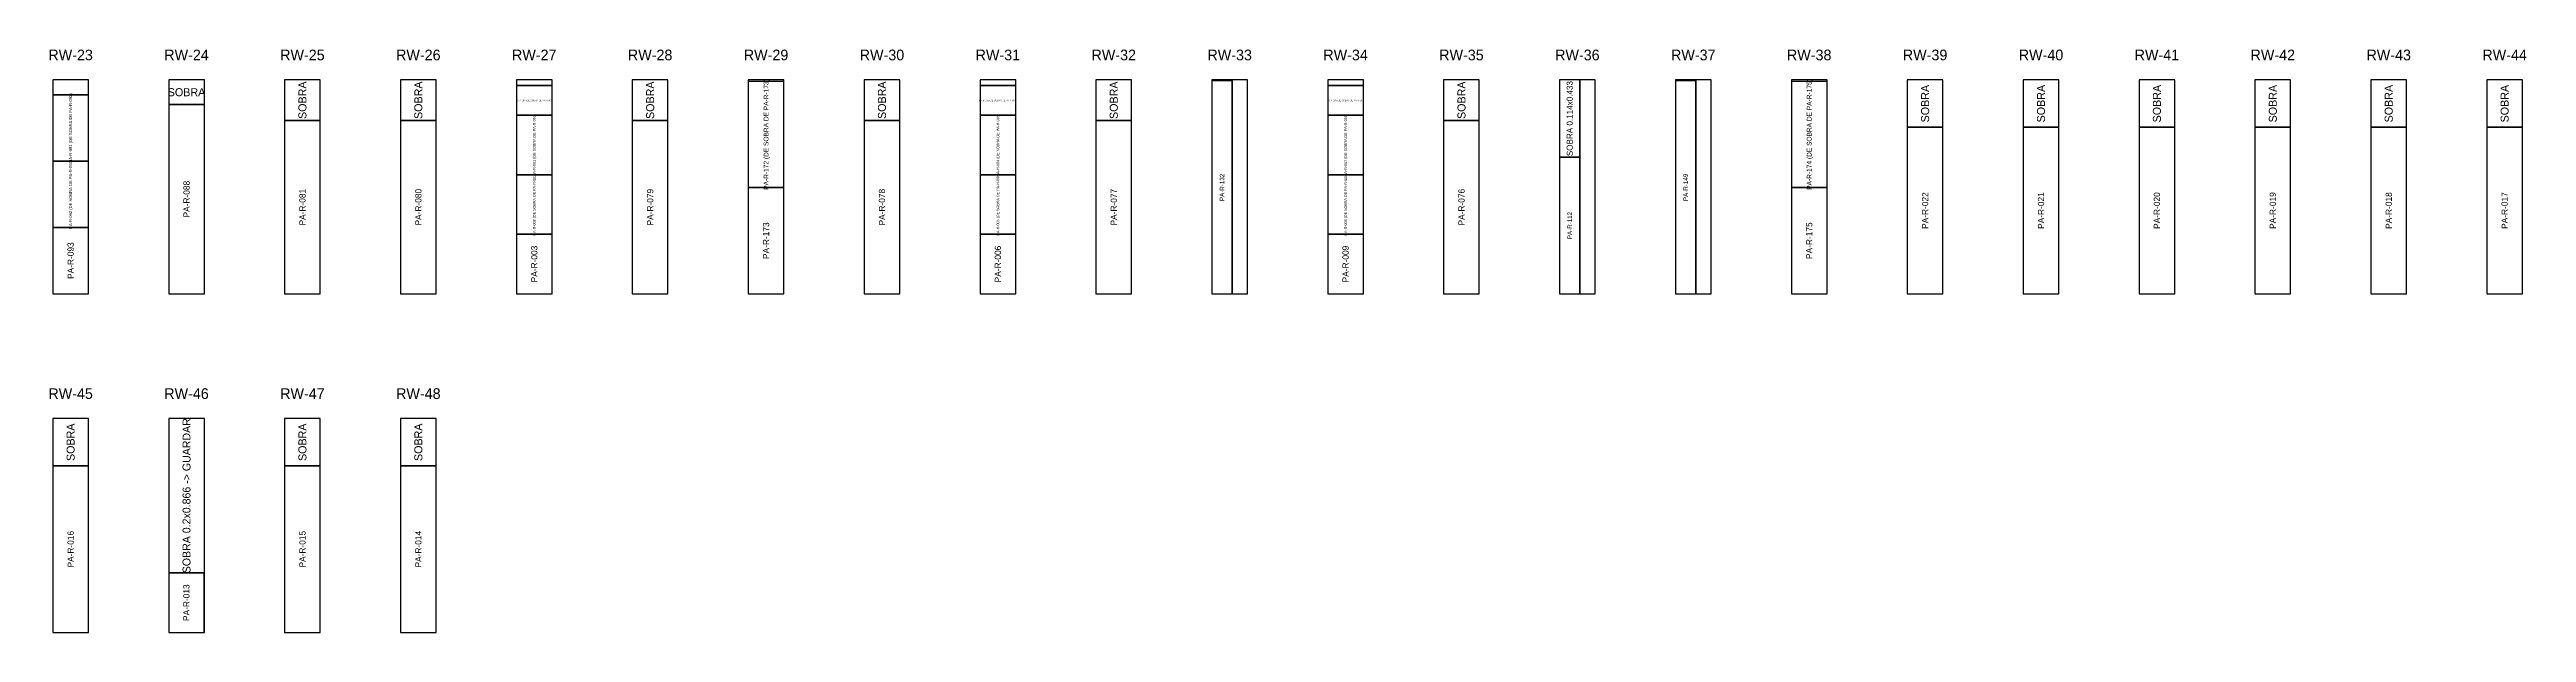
# Model space of a CAD drawing. Header units: metres. Extents: x 261.3 to 349, y -132.1 to -56.9.
# Drawn here: x 272.45 to 286.34, y -91.24 to -87.97 of the extents above; entities that cross this region are included whole.
import ezdxf
from ezdxf.enums import TextEntityAlignment as Align

# ---------------------------------------------------------------- set-up
doc = ezdxf.new("R2010")
doc.units = ezdxf.units.M
for name, color, linetype in [('PLAN-CORTE-DESPERDICIO', 1, 'Continuous'), ('PLAN-CORTE-PIEZAS-A-ABRIR', 7, 'Continuous'), ('PLAN-CORTE-RECORTES', 3, 'Continuous'), ('PLAN-CORTE-SOBRANTES', 2, 'Continuous'), ('PLAN-CORTE-TEXTOS', 5, 'Continuous')]:
    doc.layers.add(name, color=color, linetype=linetype)

msp = doc.modelspace()

# ---------------------------------------------------------------- texts
at = {"layer": 'PLAN-CORTE-TEXTOS'}
for s, height, p in [('RW-23', 0.06, (272.571, -88.001)), ('RW-24', 0.06, (273.221, -88.001)), ('RW-25', 0.06, (273.871, -88.001)), ('RW-26', 0.06, (274.521, -88.001)), ('RW-27', 0.06, (275.171, -88.001)), ('RW-28', 0.06, (275.821, -88.001)), ('RW-29', 0.06, (276.471, -88.001)), ('RW-30', 0.06, (277.121, -88.001)), ('RW-31', 0.06, (277.771, -88.001)), ('RW-32', 0.06, (278.421, -88.001)), ('RW-33', 0.06, (279.071, -88.001)), ('RW-34', 0.06, (279.721, -88.001)), ('RW-35', 0.06, (280.371, -88.001)), ('RW-36', 0.06, (281.021, -88.001)), ('RW-37', 0.06, (281.671, -88.001)), ('RW-38', 0.06, (282.321, -88.001)), ('RW-39', 0.06, (282.971, -88.001)), ('RW-40', 0.06, (283.621, -88.001)), ('RW-41', 0.06, (284.271, -88.001)), ('RW-42', 0.06, (284.921, -88.001)), ('RW-43', 0.06, (285.571, -88.001)), ('RW-44', 0.06, (286.221, -88.001)), ('SOBRA', 0.045, (273.221, -88.21)), ('PA-R-104 (DE SOBRA DE PA-R-001)', 0.00896, (275.171, -88.256)), ('PA-R-105 (DE SOBRA DE PA-R-004)', 0.00896, (277.771, -88.256)), ('PA-R-106 (DE SOBRA DE PA-R-007)', 0.00896, (279.721, -88.256)), ('RW-45', 0.06, (272.571, -89.901)), ('RW-46', 0.06, (273.221, -89.901)), ('RW-47', 0.06, (273.871, -89.901)), ('RW-48', 0.06, (274.521, -89.901))]:
    msp.add_text(s, height=height, dxfattribs=at).set_placement(p, align=Align.MIDDLE_CENTER)
for s, height, p in [('SOBRA', 0.045, (273.871, -88.255)), ('SOBRA', 0.045, (274.521, -88.255)), ('SOBRA', 0.045, (275.821, -88.255)), ('PA-R-172 (DE SOBRA DE PA-R-173)', 0.0267, (276.471, -88.447)), ('SOBRA', 0.045, (277.121, -88.255)), ('SOBRA', 0.045, (278.421, -88.255)), ('SOBRA', 0.045, (280.371, -88.255)), ('SOBRA 0.114x0.433', 0.03396, (280.978, -88.358)), ('PA-R-174 (DE SOBRA DE PA-R-175)', 0.0267, (282.321, -88.447)), ('SOBRA', 0.045, (282.971, -88.274)), ('SOBRA', 0.045, (283.621, -88.274)), ('SOBRA', 0.045, (284.271, -88.274)), ('SOBRA', 0.045, (284.921, -88.274)), ('SOBRA', 0.045, (285.571, -88.274)), ('SOBRA', 0.045, (286.221, -88.274)), ('PA-R-091 (DE SOBRA DE PA-R-092)', 0.01669, (272.571, -88.41)), ('PA-R-001 (DE SOBRA DE PA-R-002)', 0.01496, (275.171, -88.506)), ('PA-R-004 (DE SOBRA DE PA-R-005)', 0.01496, (277.771, -88.506)), ('PA-R-007 (DE SOBRA DE PA-R-008)', 0.01496, (279.721, -88.506)), ('PA-R-092 (DE SOBRA DE PA-R-093)', 0.01669, (272.571, -88.783)), ('PA-R-088', 0.035, (273.221, -88.81)), ('PA-R-081', 0.035, (273.871, -88.855)), ('PA-R-080', 0.035, (274.521, -88.855)), ('PA-R-002 (DE SOBRA DE PA-R-003)', 0.01496, (275.171, -88.84)), ('PA-R-079', 0.035, (275.821, -88.855)), ('PA-R-078', 0.035, (277.121, -88.855)), ('PA-R-005 (DE SOBRA DE PA-R-006)', 0.01496, (277.771, -88.84)), ('PA-R-077', 0.035, (278.421, -88.855)), ('PA-R-132', 0.0253, (279.028, -88.744)), ('PA-R-008 (DE SOBRA DE PA-R-009)', 0.01496, (279.721, -88.84)), ('PA-R-076', 0.035, (280.371, -88.855)), ('PA-R-149', 0.0253, (281.628, -88.744)), ('PA-R-112', 0.0253, (280.978, -88.958)), ('PA-R-022', 0.035, (282.971, -88.874)), ('PA-R-021', 0.035, (283.621, -88.874)), ('PA-R-020', 0.035, (284.271, -88.874)), ('PA-R-019', 0.035, (284.921, -88.874)), ('PA-R-018', 0.035, (285.571, -88.874)), ('PA-R-017', 0.035, (286.221, -88.874)), ('PA-R-173', 0.035, (276.471, -89.043)), ('PA-R-175', 0.035, (282.321, -89.043)), ('PA-R-093', 0.035, (272.571, -89.155)), ('PA-R-003', 0.035, (275.171, -89.174)), ('PA-R-006', 0.035, (277.771, -89.174)), ('PA-R-009', 0.035, (279.721, -89.174)), ('SOBRA', 0.045, (272.571, -90.174)), ('SOBRA 0.2x0.866 -> GUARDAR', 0.04441, (273.221, -90.474)), ('SOBRA', 0.045, (273.871, -90.174)), ('SOBRA', 0.045, (274.521, -90.174)), ('PA-R-016', 0.035, (272.571, -90.774)), ('PA-R-015', 0.035, (273.871, -90.774)), ('PA-R-014', 0.035, (274.521, -90.774)), ('PA-R-013', 0.035, (273.22, -91.074))]:
    msp.add_text(s, height=height, rotation=90, dxfattribs=at).set_placement(p, align=Align.MIDDLE_CENTER)

# ---------------------------------------------------------------- linework, layer by layer
at = {"layer": 'PLAN-CORTE-DESPERDICIO'}
for points in [[(272.471, -88.224), (272.671, -88.224), (272.671, -88.141), (272.471, -88.141)], [(275.071, -88.173), (275.271, -88.173), (275.271, -88.141), (275.071, -88.141)], [(277.671, -88.173), (277.871, -88.173), (277.871, -88.141), (277.671, -88.141)], [(279.085, -89.341), (279.171, -89.341), (279.171, -88.141), (279.085, -88.141)], [(279.621, -88.173), (279.821, -88.173), (279.821, -88.141), (279.621, -88.141)], [(281.035, -89.341), (281.121, -89.341), (281.121, -88.141), (281.035, -88.141)], [(281.685, -89.341), (281.771, -89.341), (281.771, -88.141), (281.685, -88.141)]]:
    msp.add_lwpolyline(points, close=True, dxfattribs=at)
at = {"layer": 'PLAN-CORTE-PIEZAS-A-ABRIR'}
for points in [[(272.471, -89.341), (272.671, -89.341), (272.671, -88.141), (272.471, -88.141)], [(273.121, -89.341), (273.321, -89.341), (273.321, -88.141), (273.121, -88.141)], [(273.771, -89.341), (273.971, -89.341), (273.971, -88.141), (273.771, -88.141)], [(274.421, -89.341), (274.621, -89.341), (274.621, -88.141), (274.421, -88.141)], [(275.071, -89.341), (275.271, -89.341), (275.271, -88.141), (275.071, -88.141)], [(275.721, -89.341), (275.921, -89.341), (275.921, -88.141), (275.721, -88.141)], [(276.371, -89.341), (276.571, -89.341), (276.571, -88.141), (276.371, -88.141)], [(277.021, -89.341), (277.221, -89.341), (277.221, -88.141), (277.021, -88.141)], [(277.671, -89.341), (277.871, -89.341), (277.871, -88.141), (277.671, -88.141)], [(278.321, -89.341), (278.521, -89.341), (278.521, -88.141), (278.321, -88.141)], [(278.971, -89.341), (279.171, -89.341), (279.171, -88.141), (278.971, -88.141)], [(279.621, -89.341), (279.821, -89.341), (279.821, -88.141), (279.621, -88.141)], [(280.271, -89.341), (280.471, -89.341), (280.471, -88.141), (280.271, -88.141)], [(280.921, -89.341), (281.121, -89.341), (281.121, -88.141), (280.921, -88.141)], [(281.571, -89.341), (281.771, -89.341), (281.771, -88.141), (281.571, -88.141)], [(282.221, -89.341), (282.421, -89.341), (282.421, -88.141), (282.221, -88.141)], [(282.871, -89.341), (283.071, -89.341), (283.071, -88.141), (282.871, -88.141)], [(283.521, -89.341), (283.721, -89.341), (283.721, -88.141), (283.521, -88.141)], [(284.171, -89.341), (284.371, -89.341), (284.371, -88.141), (284.171, -88.141)], [(284.821, -89.341), (285.021, -89.341), (285.021, -88.141), (284.821, -88.141)], [(285.471, -89.341), (285.671, -89.341), (285.671, -88.141), (285.471, -88.141)], [(286.121, -89.341), (286.321, -89.341), (286.321, -88.141), (286.121, -88.141)], [(272.471, -91.241), (272.671, -91.241), (272.671, -90.041), (272.471, -90.041)], [(273.121, -91.241), (273.321, -91.241), (273.321, -90.041), (273.121, -90.041)], [(273.771, -91.241), (273.971, -91.241), (273.971, -90.041), (273.771, -90.041)], [(274.421, -91.241), (274.621, -91.241), (274.621, -90.041), (274.421, -90.041)]]:
    msp.add_lwpolyline(points, close=True, dxfattribs=at)
at = {"layer": 'PLAN-CORTE-RECORTES'}
for points in [[(275.071, -88.339), (275.271, -88.339), (275.271, -88.173), (275.071, -88.173)], [(276.371, -88.745), (276.571, -88.745), (276.571, -88.149), (276.371, -88.149)], [(277.671, -88.339), (277.871, -88.339), (277.871, -88.173), (277.671, -88.173)], [(278.971, -89.341), (279.085, -89.341), (279.085, -88.147), (278.971, -88.147)], [(279.621, -88.339), (279.821, -88.339), (279.821, -88.173), (279.621, -88.173)], [(281.571, -89.341), (281.685, -89.341), (281.685, -88.147), (281.571, -88.147)], [(282.221, -88.745), (282.421, -88.745), (282.421, -88.149), (282.221, -88.149)], [(272.471, -88.596), (272.671, -88.596), (272.671, -88.224), (272.471, -88.224)], [(273.121, -89.341), (273.321, -89.341), (273.321, -88.278), (273.121, -88.278)], [(275.071, -88.673), (275.271, -88.673), (275.271, -88.339), (275.071, -88.339)], [(277.671, -88.673), (277.871, -88.673), (277.871, -88.339), (277.671, -88.339)], [(279.621, -88.673), (279.821, -88.673), (279.821, -88.339), (279.621, -88.339)], [(273.771, -89.341), (273.971, -89.341), (273.971, -88.368), (273.771, -88.368)], [(274.421, -89.341), (274.621, -89.341), (274.621, -88.368), (274.421, -88.368)], [(275.721, -89.341), (275.921, -89.341), (275.921, -88.368), (275.721, -88.368)], [(277.021, -89.341), (277.221, -89.341), (277.221, -88.368), (277.021, -88.368)], [(278.321, -89.341), (278.521, -89.341), (278.521, -88.368), (278.321, -88.368)], [(280.271, -89.341), (280.471, -89.341), (280.471, -88.368), (280.271, -88.368)], [(282.871, -89.341), (283.071, -89.341), (283.071, -88.407), (282.871, -88.407)], [(283.521, -89.341), (283.721, -89.341), (283.721, -88.407), (283.521, -88.407)], [(284.171, -89.341), (284.371, -89.341), (284.371, -88.407), (284.171, -88.407)], [(284.821, -89.341), (285.021, -89.341), (285.021, -88.407), (284.821, -88.407)], [(285.471, -89.341), (285.671, -89.341), (285.671, -88.407), (285.471, -88.407)], [(286.121, -89.341), (286.321, -89.341), (286.321, -88.407), (286.121, -88.407)], [(272.471, -88.969), (272.671, -88.969), (272.671, -88.596), (272.471, -88.596)], [(280.921, -89.341), (281.035, -89.341), (281.035, -88.574), (280.921, -88.574)], [(275.071, -89.007), (275.271, -89.007), (275.271, -88.673), (275.071, -88.673)], [(276.371, -89.341), (276.571, -89.341), (276.571, -88.745), (276.371, -88.745)], [(277.671, -89.007), (277.871, -89.007), (277.871, -88.673), (277.671, -88.673)], [(279.621, -89.007), (279.821, -89.007), (279.821, -88.673), (279.621, -88.673)], [(282.221, -89.341), (282.421, -89.341), (282.421, -88.745), (282.221, -88.745)], [(272.471, -89.341), (272.671, -89.341), (272.671, -88.969), (272.471, -88.969)], [(275.071, -89.341), (275.271, -89.341), (275.271, -89.007), (275.071, -89.007)], [(277.671, -89.341), (277.871, -89.341), (277.871, -89.007), (277.671, -89.007)], [(279.621, -89.341), (279.821, -89.341), (279.821, -89.007), (279.621, -89.007)], [(272.471, -91.241), (272.671, -91.241), (272.671, -90.307), (272.471, -90.307)], [(273.771, -91.241), (273.971, -91.241), (273.971, -90.307), (273.771, -90.307)], [(274.421, -91.241), (274.621, -91.241), (274.621, -90.307), (274.421, -90.307)], [(273.121, -91.241), (273.319, -91.241), (273.319, -90.907), (273.121, -90.907)]]:
    msp.add_lwpolyline(points, close=True, dxfattribs=at)
at = {"layer": 'PLAN-CORTE-SOBRANTES'}
for points in [[(273.121, -88.278), (273.321, -88.278), (273.321, -88.141), (273.121, -88.141)], [(273.771, -88.368), (273.971, -88.368), (273.971, -88.141), (273.771, -88.141)], [(274.421, -88.368), (274.621, -88.368), (274.621, -88.141), (274.421, -88.141)], [(275.721, -88.368), (275.921, -88.368), (275.921, -88.141), (275.721, -88.141)], [(277.021, -88.368), (277.221, -88.368), (277.221, -88.141), (277.021, -88.141)], [(278.321, -88.368), (278.521, -88.368), (278.521, -88.141), (278.321, -88.141)], [(280.271, -88.368), (280.471, -88.368), (280.471, -88.141), (280.271, -88.141)], [(280.921, -88.574), (281.035, -88.574), (281.035, -88.141), (280.921, -88.141)], [(282.871, -88.407), (283.071, -88.407), (283.071, -88.141), (282.871, -88.141)], [(283.521, -88.407), (283.721, -88.407), (283.721, -88.141), (283.521, -88.141)], [(284.171, -88.407), (284.371, -88.407), (284.371, -88.141), (284.171, -88.141)], [(284.821, -88.407), (285.021, -88.407), (285.021, -88.141), (284.821, -88.141)], [(285.471, -88.407), (285.671, -88.407), (285.671, -88.141), (285.471, -88.141)], [(286.121, -88.407), (286.321, -88.407), (286.321, -88.141), (286.121, -88.141)], [(272.471, -90.307), (272.671, -90.307), (272.671, -90.041), (272.471, -90.041)], [(273.121, -90.907), (273.321, -90.907), (273.321, -90.041), (273.121, -90.041)], [(273.771, -90.307), (273.971, -90.307), (273.971, -90.041), (273.771, -90.041)], [(274.421, -90.307), (274.621, -90.307), (274.621, -90.041), (274.421, -90.041)]]:
    msp.add_lwpolyline(points, close=True, dxfattribs=at)

msp.set_redraw_order([(e.dxf.handle, doc.entitydb.next_handle()) for e in msp.query("TEXT MTEXT ATTDEF DIMENSION ARC_DIMENSION")])  # texts and dimensions are drawn at this point

doc.saveas('drawing.dxf')
